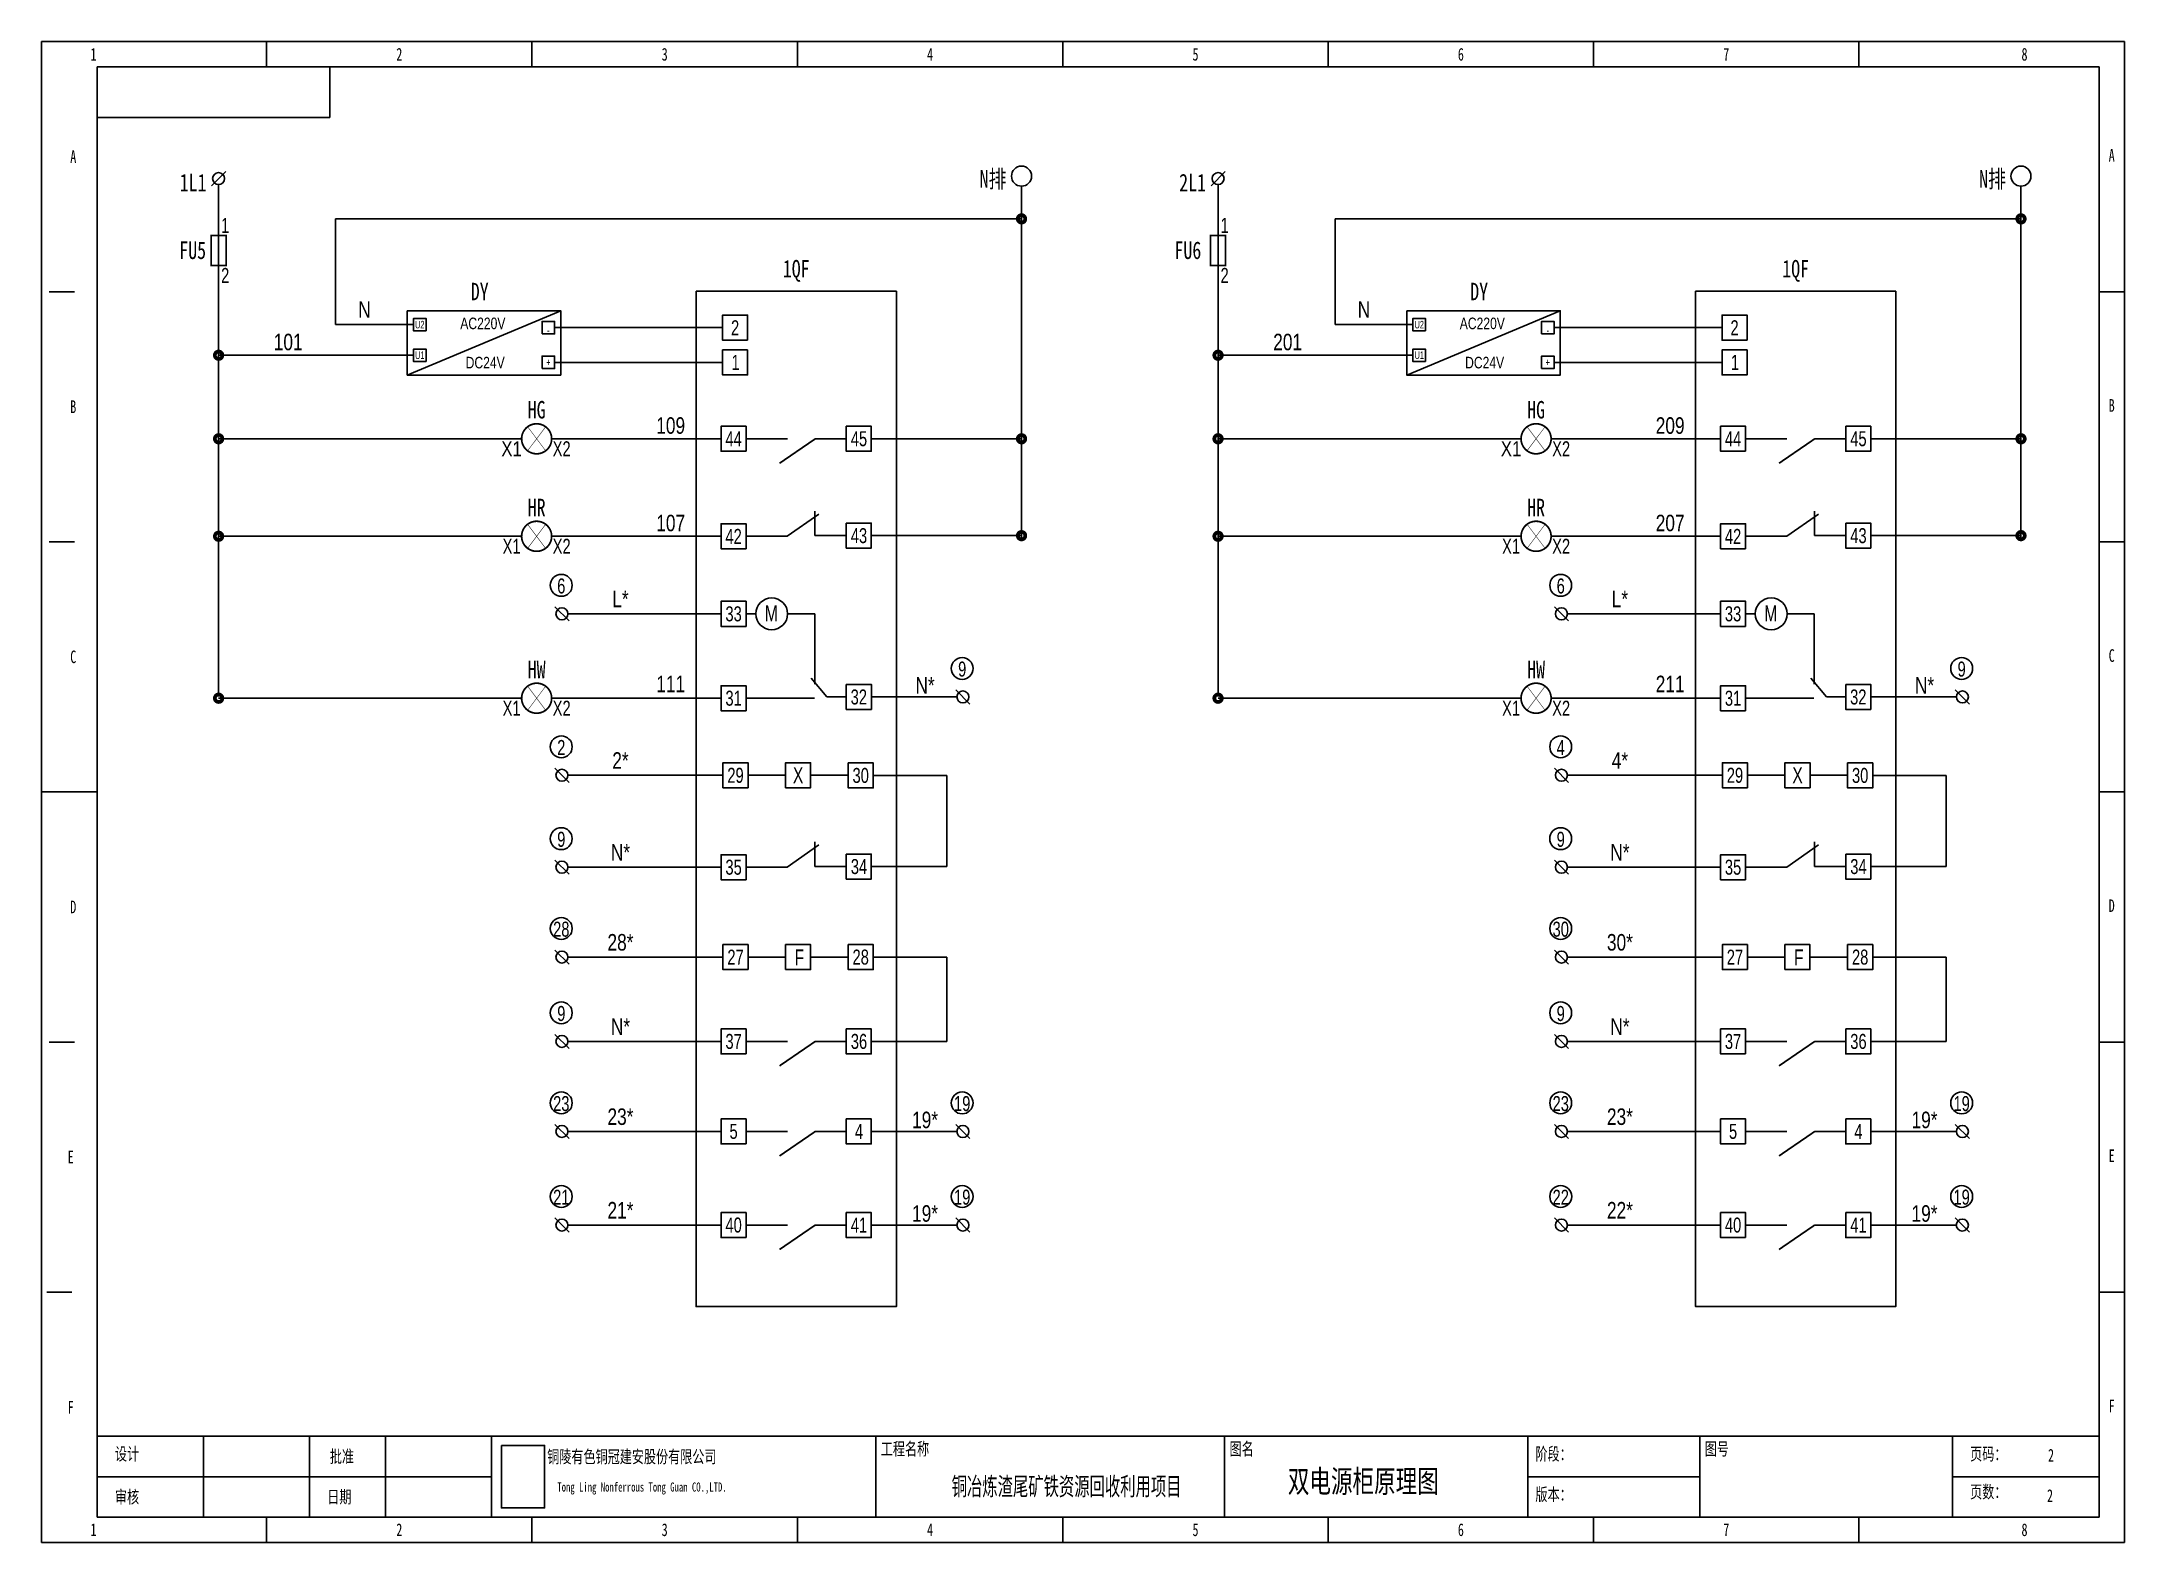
# Model space of a CAD drawing. Header units: millimetres. Extents: x 401220 to 2750366, y -101310 to 943175.
# Drawn here: x 1178820 to 1243186, y 174653 to 221053 of the extents above; entities that cross this region are included whole.
import ezdxf
from ezdxf.enums import TextEntityAlignment as Align

# ---------------------------------------------------------------- set-up
doc = ezdxf.new("R2010")
doc.units = ezdxf.units.MM
for name, color, linetype in [('CONNECT', 3, 'Continuous'), ('DIM', 1, 'Continuous'), ('TEXT', 4, 'Continuous')]:
    doc.layers.add(name, color=color, linetype=linetype)
doc.layers.add('SW', color=8, linetype='Continuous', lineweight=20)
doc.styles.add('IDQSTYLE', font='NSimSun.ttf', dxfattribs={"width": 0.7})
doc.styles.add('NERIN_ISOCP', font='simsun.ttf', dxfattribs={"width": 0.75})
doc.styles.get("Standard").update_dxf_attribs({"font": 'arial.ttf', "bigfont": 'hzdx.shx'})
doc.styles.add('标准', font='NSimSun.ttf', dxfattribs={"width": 0.667})

msp = doc.modelspace()

# ---------------------------------------------------------------- texts
at = {"style": 'IDQSTYLE', "width": 0.7}
for s, p in [('1', (1180421.4676, 220349.74664)), ('2', (1189873.23089, 220349.74664)), ('3', (1198075.17424, 220349.74664)), ('4', (1206277.11759, 220349.74664)), ('5', (1214479.06094, 220349.74664)), ('6', (1222681.00429, 220349.74664)), ('7', (1230882.94764, 220349.74664)), ('8', (1240100.36969, 220349.74664)), ('A', (1179796.55763, 217186.13992)), ('A', (1242795.29393, 217225.19679)), ('B', (1179796.55763, 209452.87905)), ('B', (1242795.29393, 209491.93592)), ('C', (1179796.55763, 201719.61817)), ('C', (1242795.29393, 201758.67505)), ('D', (1179796.55763, 193986.3573)), ('D', (1242795.29393, 194025.41417)), ('E', (1179718.44389, 186253.09643)), ('E', (1242795.29393, 186292.1533)), ('F', (1179718.44389, 178519.83556)), ('F', (1242795.29393, 178558.89243)), ('1', (1180421.4676, 174731.31887)), ('2', (1189873.23089, 174731.31887)), ('3', (1198075.17424, 174731.31887)), ('4', (1206277.11759, 174731.31887)), ('5', (1214479.06094, 174731.31887)), ('6', (1222681.00429, 174731.31887)), ('7', (1230882.94764, 174731.31887)), ('8', (1240100.36969, 174731.31887))]:
    msp.add_text(s, height=391.34987, dxfattribs=at).set_placement(p, align=Align.BOTTOM_CENTER)
for s, p in [('工程名称', (1204753.89954, 177230.95874)), ('图名', (1215533.59651, 177230.95874)), ('图号', (1230218.9808, 177230.95874)), ('设计', (1181085.43444, 177074.73125)), ('批准', (1187725.10287, 176996.6175)), ('阶段：', (1224985.3598, 177074.73125)), ('页码：', (1238420.92414, 177074.73125)), ('版本：', (1224985.3598, 175824.91131)), ('页数：', (1238420.92414, 175903.02506)), ('审核', (1181085.43444, 175746.79757)), ('日期', (1187646.98912, 175746.79757))]:
    msp.add_text(s, height=391.349868, dxfattribs=at).set_placement(p, align=Align.BOTTOM_LEFT)
for s, height, p in [('铜陵有色铜冠建安股份有限公司', 391.3498684, (1194444.58984, 177498.81426)), ('Tong Ling Nonferrous Tong Guan CO.,LTD.', 281.7719052, (1194757.04482, 176505.25116))]:
    msp.add_text(s, height=height, dxfattribs=at).set_placement(p, align=Align.TOP_LEFT)
for s, height, p in [('2', 391.34987, (1240920.56402, 177152.845)), ('双电源柜原理图', 697.83929, (1219666.02614, 176192.61575)), ('2', 391.34987, (1240889.3457, 175903.02506))]:
    msp.add_text(s, height=height, dxfattribs=at).set_placement(p, align=Align.CENTER)
at = {"layer": 'DIM', "color": 7, "width": 0.7}
for s, p in [('1', (1184366.26615, 215372.21617)), ('1', (1215254.52571, 215372.21617)), ('2', (1184366.26603, 213824.71542)), ('2', (1215254.52559, 213824.71542))]:
    msp.add_text(s, height=464.25023, dxfattribs=at).set_placement(p, align=Align.MIDDLE_LEFT)
at = {"layer": 'DIM', "color": 7, "width": 0.75}
for s, height, p in [('N', 510.67525, (1188796.95268, 212514.2343)), ('AC220V', 357.472674, (1192455.67039, 212162.7696)), ('N', 510.67525, (1219685.21224, 212514.2343)), ('AC220V', 357.472674, (1223343.92995, 212162.7696)), ('101', 510.675248, (1186439.31982, 211510.87911)), ('201', 510.675248, (1217327.57938, 211510.87911)), ('DC24V', 357.472674, (1192527.73367, 210950.11479)), ('DC24V', 357.472674, (1223415.99322, 210950.11479)), ('109', 510.675248, (1198260.35331, 208928.16443)), ('209', 510.675248, (1229148.61286, 208928.16443)), ('107', 510.675248, (1198260.35331, 205914.25717)), ('207', 510.675248, (1229148.61286, 205914.25717)), ('L*', 510.675248, (1196708.24354, 203562.76375)), ('L*', 510.675248, (1227596.5031, 203562.76375)), ('111', 510.675248, (1198260.52385, 200938.67876)), ('N*', 510.675248, (1206121.81465, 200892.93201)), ('211', 510.675248, (1229148.7834, 200938.67876)), ('N*', 510.675248, (1237010.07421, 200892.93201)), ('2*', 510.675248, (1196708.24354, 198571.04548)), ('4*', 510.675248, (1227596.5031, 198571.04548)), ('N*', 510.675248, (1196708.073, 195729.79946)), ('N*', 510.675248, (1227596.33256, 195729.79946)), ('28*', 510.675248, (1196708.24324, 192950.8437)), ('30*', 510.675248, (1227596.5028, 192950.8437)), ('N*', 510.675248, (1196708.2431, 190343.50485)), ('N*', 510.675248, (1227596.50266, 190343.50485)), ('23*', 510.675248, (1196708.24269, 187559.01113)), ('19*', 510.675248, (1206121.81321, 187459.16772)), ('23*', 510.675248, (1227596.50224, 187559.01113)), ('19*', 510.675248, (1237010.07277, 187459.16772)), ('21*', 510.675248, (1196708.46036, 184666.13328)), ('19*', 510.675248, (1206121.25674, 184566.28987)), ('22*', 510.675248, (1227596.71991, 184666.13328)), ('19*', 510.675248, (1237009.51629, 184566.28987))]:
    msp.add_text(s, height=height, dxfattribs=at).set_placement(p, align=Align.CENTER)
at = {"layer": 'DIM', "color": 7, "width": 0.7}
for s, height, p in [('U2', 232.125113, (1190506.21943, 212303.43463)), ('2', 464.25023, (1200250.86905, 212209.41494)), ('U2', 232.125113, (1221394.47898, 212303.43463)), ('2', 464.25023, (1231139.12861, 212209.41494)), ('-', 232.12511, (1194478.20185, 212129.33878)), ('-', 232.12511, (1225366.46141, 212129.33878)), ('U1', 232.125113, (1190506.21943, 211356.03915)), ('+', 232.12511, (1194478.20185, 211136.60899)), ('1', 464.25023, (1200265.90854, 211136.33944)), ('U1', 232.125113, (1221394.47898, 211356.03915)), ('+', 232.12511, (1225366.46141, 211136.60899)), ('1', 464.25023, (1231154.1681, 211136.33944)), ('44', 464.250226, (1200205.18002, 208773.23458)), ('45', 464.250226, (1204079.80068, 208773.23458)), ('44', 464.250226, (1231093.43957, 208773.23458)), ('45', 464.250226, (1234968.06024, 208773.23458)), ('42', 464.250226, (1200205.18002, 205759.32732)), ('43', 464.250226, (1204079.80068, 205778.82704)), ('42', 464.250226, (1231093.43957, 205759.32732)), ('43', 464.250226, (1234968.06024, 205778.82704)), ('6', 464.25023, (1194879.28167, 204223.71323)), ('6', 464.25023, (1225767.54123, 204223.71323)), ('33', 464.250226, (1200205.35056, 203361.31428)), ('M', 493.67317, (1201371.04824, 203374.44629)), ('33', 464.250226, (1231093.61011, 203361.31428)), ('M', 493.67317, (1232259.3078, 203374.44629)), ('9', 464.25023, (1207269.62609, 201653.31916)), ('9', 464.25023, (1238157.88565, 201653.31916)), ('31', 464.250226, (1200205.35056, 200752.7989)), ('32', 464.250226, (1204074.67031, 200791.28005)), ('31', 464.250226, (1231093.61011, 200752.7989)), ('32', 464.250226, (1234962.92987, 200791.28005)), ('2', 464.25023, (1194879.28167, 199231.99496)), ('4', 464.25023, (1225767.54123, 199231.99496)), ('29', 464.250226, (1200264.0339, 198369.59601)), ('X', 493.67317, (1202198.63389, 198370.92333)), ('30', 464.250226, (1204133.35366, 198365.32383)), ('29', 464.250226, (1231152.29346, 198369.59601)), ('X', 493.67317, (1233086.89344, 198370.92333)), ('30', 464.250226, (1235021.61322, 198365.32383)), ('9', 464.25023, (1194879.11113, 196390.74894)), ('9', 464.25023, (1225767.37069, 196390.74894)), ('35', 464.250226, (1200205.18002, 195528.35)), ('34', 464.250226, (1204079.80068, 195547.84972)), ('35', 464.250226, (1231093.43957, 195528.35)), ('34', 464.250226, (1234968.06024, 195547.84972)), ('28', 464.250226, (1194879.28137, 193611.79318)), ('30', 464.250226, (1225767.54093, 193611.79318)), ('27', 464.250226, (1200264.0339, 192749.39423)), ('F', 493.67317, (1202236.13936, 192737.0119)), ('28', 464.250226, (1204132.9663, 192749.75382)), ('27', 464.250226, (1231152.29346, 192749.39423)), ('F', 493.67317, (1233124.39892, 192737.0119)), ('28', 464.250226, (1235021.22586, 192749.75382)), ('9', 464.25023, (1194879.28123, 191004.45433)), ('9', 464.25023, (1225767.54079, 191004.45433)), ('37', 464.250226, (1200205.18002, 190142.05538)), ('36', 464.250226, (1204079.80068, 190142.05538)), ('37', 464.250226, (1231093.43957, 190142.05538)), ('36', 464.250226, (1234968.06024, 190142.05538)), ('23', 464.250226, (1194879.28082, 188219.96061)), ('19', 464.250226, (1207269.62465, 188219.55488)), ('23', 464.250226, (1225767.54037, 188219.96061)), ('19', 464.250226, (1238157.88421, 188219.55488)), ('5', 464.25023, (1200205.18002, 187357.38189)), ('4', 464.25023, (1204079.80068, 187357.38189)), ('5', 464.25023, (1231093.43957, 187357.38189)), ('4', 464.25023, (1234968.06024, 187357.38189)), ('21', 464.250226, (1194879.49849, 185327.08276)), ('19', 464.250226, (1207269.06817, 185326.67703)), ('22', 464.250226, (1225767.75804, 185327.08276)), ('19', 464.250226, (1238157.32773, 185326.67703)), ('40', 464.250226, (1200205.18002, 184464.50404)), ('41', 464.250226, (1204079.80068, 184464.50404)), ('40', 464.250226, (1231093.43957, 184464.50404)), ('41', 464.250226, (1234968.06024, 184464.50404))]:
    msp.add_text(s, height=height, dxfattribs=at).set_placement(p, align=Align.MIDDLE)
at = {"layer": 'DIM', "color": 7}
for s, width, p in [('X1', 0.8, (1193343.78493, 208696.03932)), ('X2', 0.7, (1194891.28568, 208696.03932)), ('X1', 0.8, (1224232.04449, 208696.03932)), ('X2', 0.7, (1225779.54524, 208696.03932)), ('X1', 0.7, (1193343.78493, 205682.13205)), ('X2', 0.7, (1194891.28568, 205682.13205)), ('X1', 0.7, (1224232.04449, 205682.13205)), ('X2', 0.7, (1225779.54524, 205682.13205)), ('X1', 0.7, (1193343.95538, 200675.60372)), ('X2', 0.7, (1194891.45613, 200675.60363)), ('X1', 0.7, (1224232.21494, 200675.60372)), ('X2', 0.7, (1225779.71569, 200675.60363))]:
    msp.add_text(s, height=464.250226, dxfattribs=dict(at, width=width)).set_placement(p, align=Align.TOP_CENTER)
at = {"layer": 'DIM', "color": 7, "char_height": 541.625263, "style": 'NERIN_ISOCP'}
for s, insert, attachment_point in [('1L1', (1183915.29139, 216694.72266), 6), ('N排', (1208638.9561, 216778.73543), 6), ('2L1', (1214803.55094, 216694.72266), 6), ('N排', (1239527.21565, 216778.73543), 6), ('FU5', (1183902.0158, 214598.46579), 6), ('FU6', (1214659.15887, 214598.46579), 6), ('1QF', (1202139.70337, 213624.98187), 8), ('1QF', (1233027.96292, 213624.98187), 8), ('DY', (1192358.42364, 213054.67866), 8), ('DY', (1223246.6832, 213054.67866), 8), ('HG', (1194117.53531, 209392.41466), 8), ('HG', (1225005.79486, 209392.41466), 8), ('HR', (1194117.53531, 206378.50739), 8), ('HR', (1225005.79486, 206378.50739), 8), ('HW', (1194117.70576, 201371.97906), 8), ('HW', (1225005.96531, 201371.97906), 8)]:
    msp.add_mtext(s, dxfattribs=dict(at, insert=insert, attachment_point=attachment_point))
at = {"layer": 'SW', "color": 4, "linetype": 'Continuous', "lineweight": 25, "style": '标准', "width": 0.62}
msp.add_text('铜冶炼渣尾矿铁资源回收利用项目', height=560, dxfattribs=at).set_placement((1210495.62924, 176105.73586), align=Align.CENTER)

# ---------------------------------------------------------------- blocks, each defined once
blk = doc.blocks.new('SYMB2_M_PWF31')
at = {"color": 7}
for p, q in [((0, 0), (2, 0)), ((10, 0), (8, 0))]:
    blk.add_line(p, q, dxfattribs=at)
at = {"color": 7, "const_width": 0.35}
blk.add_lwpolyline([(2, 0, 1), (8, 0, 1), (2, 0, -0.185156)], format="xyb", dxfattribs=at)
at = {"color": 7, "const_width": 0.1}
for points in [[(6.8, 2.4), (3.2, -2.4)], [(3.2, 2.4), (6.8, -2.4)]]:
    blk.add_lwpolyline(points, dxfattribs=at)
blk = doc.blocks.new('SYMB2_M_PWF20')
at = {"color": 7}
blk.add_line((0, 0), (10, 0), dxfattribs=at)
at = {"color": 7, "const_width": 0.35}
blk.add_lwpolyline([(8, -1.5), (8, 1.5), (2, 1.5), (2, -1.5)], close=True, dxfattribs=at)
blk = doc.blocks.new('SYMB2_S_PWF27')
blk.add_line((-5, 0), (0, 0))
blk.add_lwpolyline([(-15, 5), (-5, 5), (-5, -5), (-15, -5)], close=True)
blk = doc.blocks.new('SYMB2_S_PWF30')
at = {"xscale": 0.5000000000000007, "yscale": 0.5000000000000007, "zscale": 0.5000000000000007, "rotation": 179.9999969295298}
blk.add_blockref('SYMB2_S_PWF27', (0, 0), dxfattribs=at)
blk = doc.blocks.new('SYMB2_S_PWF22a')
for p, q in [((1.41, 3.91), (-1.41, 1.09)), ((0, 1.3), (0, 0))]:
    blk.add_line(p, q)
blk.add_circle((0, 2.5), 1.2)
blk = doc.blocks.new('SYMB2_S_PWF15')
blk.add_line((0, 1), (0, 0))
blk.add_circle((0, 3), 2)
blk = doc.blocks.new('SYMB2_S_PWF23a')
for p, q in [((0, -1.3), (0, 0)), ((1.41, -1.09), (-1.41, -3.91))]:
    blk.add_line(p, q)
blk.add_circle((0, -2.5), 1.2)

# ---------------------------------------------------------------- linework, layer by layer
at = {"ltscale": 4}
for p, q in [((1185772.25921, 220271.63289), (1185772.25921, 221052.77035)), ((1193974.20256, 220271.63289), (1193974.20256, 221052.77035)), ((1202176.14591, 220271.63289), (1202176.14591, 221052.77035)), ((1210378.08926, 220271.63289), (1210378.08926, 221052.77035)), ((1218580.03261, 220271.63289), (1218580.03261, 221052.77035)), ((1226781.97596, 220271.63289), (1226781.97596, 221052.77035)), ((1234983.91931, 220271.63289), (1234983.91931, 221052.77035)), ((1187725.10287, 218709.35797), (1187725.10287, 220271.63289)), ((1180538.63822, 218709.35797), (1187725.10287, 218709.35797)), ((1179054.47704, 213319.50948), (1179835.6145, 213319.50948)), ((1242404.7252, 213319.50948), (1243185.86266, 213319.50948)), ((1179054.47704, 205586.24861), (1179835.6145, 205586.24861)), ((1242404.7252, 205586.24861), (1243185.86266, 205586.24861)), ((1178820.1358, 197852.98774), (1180538.63822, 197852.98774)), ((1242404.7252, 197852.98774), (1243185.86266, 197852.98774)), ((1179054.47704, 190119.72686), (1179835.6145, 190119.72686)), ((1242404.7252, 190119.72686), (1243185.86266, 190119.72686)), ((1178976.3633, 182386.46599), (1179757.50076, 182386.46599)), ((1242404.7252, 182386.46599), (1243185.86266, 182386.46599)), ((1180538.63822, 177933.98246), (1242404.7252, 177933.98246)), ((1183819.41556, 177933.98246), (1183819.41556, 175434.34258)), ((1187100.1929, 177933.98246), (1187100.1929, 175434.34258)), ((1189443.60529, 177933.98246), (1189443.60529, 175434.34258)), ((1192724.38263, 177933.98246), (1192724.38263, 175434.34258)), ((1204597.67205, 177933.98246), (1204597.67205, 175434.34258)), ((1215377.36902, 177933.98246), (1215377.36902, 175434.34258)), ((1224751.01856, 177933.98246), (1224751.01856, 175434.34258)), ((1230062.7533, 177933.98246), (1230062.7533, 175434.34258)), ((1237874.12792, 177933.98246), (1237874.12792, 175434.34258)), ((1180538.63822, 176684.16252), (1192724.38263, 176684.16252)), ((1224751.01856, 176684.16252), (1230062.7533, 176684.16252)), ((1237874.12792, 176684.16252), (1242404.7252, 176684.16252)), ((1185772.25921, 174653.20512), (1185772.25921, 175434.34258)), ((1193974.20256, 174653.20512), (1193974.20256, 175434.34258)), ((1202176.14591, 174653.20512), (1202176.14591, 175434.34258)), ((1210378.08926, 174653.20512), (1210378.08926, 175434.34258)), ((1218580.03261, 174653.20512), (1218580.03261, 175434.34258)), ((1226781.97596, 174653.20512), (1226781.97596, 175434.34258)), ((1234983.91931, 174653.20512), (1234983.91931, 175434.34258))]:
    msp.add_line(p, q, dxfattribs=at)
for p, q in [((1187904.24167, 212303.52451), (1187904.24167, 215572.91646)), ((1187904.24167, 215572.91646), (1209103.20632, 215572.91646)), ((1218792.50122, 212303.52451), (1218792.50122, 215572.91646)), ((1218792.50122, 215572.91646), (1239991.46588, 215572.91646)), ((1194864.88332, 212730.81021), (1190119.34428, 210745.50389)), ((1225753.14287, 212730.81021), (1221007.60384, 210745.50389)), ((1190119.34428, 212303.52451), (1187904.24167, 212303.52451)), ((1197414.07803, 212209.59472), (1194864.88332, 212209.59472)), ((1197414.07803, 212209.59472), (1199477.50612, 212209.59472)), ((1221007.60384, 212303.52451), (1218792.50122, 212303.52451)), ((1228302.33758, 212209.59472), (1225753.14287, 212209.59472)), ((1228302.33758, 212209.59472), (1230365.76567, 212209.59472)), ((1194864.88332, 211136.69888), (1199431.42964, 211136.51911)), ((1225753.14287, 211136.69888), (1230319.6892, 211136.51911)), ((1202720.25487, 205778.78139), (1202720.25487, 206538.24397)), ((1233608.51442, 205778.78139), (1233608.51442, 206538.24397)), ((1201865.09579, 205759.50697), (1201196.77406, 205759.50697)), ((1201196.77407, 205759.50697), (1201852.51798, 205759.507)), ((1202720.25487, 205778.78139), (1203686.84987, 205778.78129)), ((1232085.03362, 205759.50697), (1232740.77754, 205759.507)), ((1232753.35534, 205759.50697), (1232085.03362, 205759.50697)), ((1233608.51442, 205778.78139), (1234575.10942, 205778.78129)), ((1199431.60018, 203361.31428), (1195287.54053, 203361.49428)), ((1202713.69741, 203361.4242), (1202713.69741, 201188.38531)), ((1230319.85974, 203361.31428), (1226175.80009, 203361.49428)), ((1233601.95697, 203361.4242), (1233601.95697, 201188.38531)), ((1202606.84074, 201369.81342), (1203090.31924, 200791.27995)), ((1233495.1003, 201369.81342), (1233978.5788, 200791.27995)), ((1204848.03333, 200791.10023), (1206904.13457, 200791.10023)), ((1235736.29289, 200791.10023), (1237792.39413, 200791.10023)), ((1195287.54053, 198369.77601), (1199490.67089, 198369.77578)), ((1204907.10404, 198365.32379), (1206794.26294, 198365.32379)), ((1206794.26294, 198365.32379), (1206794.26294, 195547.80357)), ((1226175.80009, 198369.77601), (1230378.93044, 198369.77578)), ((1235795.36359, 198365.32379), (1237682.52249, 198365.32379)), ((1237682.52249, 198365.32379), (1237682.52249, 195547.80357)), ((1202720.25487, 195547.80407), (1202720.25487, 196307.26665)), ((1233608.51442, 195547.80407), (1233608.51442, 196307.26665)), ((1199431.42964, 195528.35), (1195287.36999, 195528.52999)), ((1201865.09579, 195528.52964), (1201196.77406, 195528.52964)), ((1201196.77407, 195528.52964), (1201852.51798, 195528.52968)), ((1202720.25487, 195547.80407), (1203686.84987, 195547.80396)), ((1206794.26294, 195547.80357), (1204654.03784, 195547.8038)), ((1230319.6892, 195528.35), (1226175.62954, 195528.52999)), ((1232085.03362, 195528.52964), (1232740.77754, 195528.52968)), ((1232753.35534, 195528.52964), (1232085.03362, 195528.52964)), ((1233608.51442, 195547.80407), (1234575.10942, 195547.80396)), ((1237682.52249, 195547.80357), (1235542.29739, 195547.8038)), ((1195287.54023, 192749.57423), (1199490.67058, 192749.57401)), ((1204906.71668, 192749.75378), (1206794.26294, 192749.75378)), ((1206794.26294, 192749.75378), (1206794.26294, 190142.00923)), ((1226175.79978, 192749.57423), (1230378.93014, 192749.57401)), ((1235794.97623, 192749.75378), (1237682.52249, 192749.75378)), ((1237682.52249, 192749.75378), (1237682.52249, 190142.00923)), ((1195287.54009, 190142.23538), (1199490.67045, 190142.23515)), ((1206794.26294, 190142.00923), (1204847.47543, 190142.00944)), ((1226175.79964, 190142.23538), (1230378.93, 190142.23515)), ((1237682.52249, 190142.00923), (1235735.73499, 190142.00944)), ((1199431.59933, 187357.56166), (1195287.53967, 187357.74166)), ((1204848.03189, 187357.33595), (1206904.13313, 187357.33595)), ((1230319.85888, 187357.56166), (1226175.79923, 187357.74166)), ((1235736.29145, 187357.33595), (1237792.39269, 187357.33595)), ((1199431.817, 184464.68381), (1195287.75735, 184464.86381)), ((1204847.47541, 184464.4581), (1206903.57666, 184464.4581)), ((1230320.07655, 184464.68381), (1226176.0169, 184464.86381)), ((1235735.73497, 184464.4581), (1237791.83621, 184464.4581))]:
    msp.add_line(p, q)
at = {"color": 7}
for p, q in [((1199431.42964, 211136.51911), (1199773.00314, 211136.51911)), ((1230319.6892, 211136.51911), (1230661.2627, 211136.51911)), ((1201185.1966, 208773.41423), (1201865.50362, 208773.41427)), ((1203692.22222, 208773.54812), (1202729.56454, 208773.54806)), ((1232073.45616, 208773.41423), (1232753.76318, 208773.41427)), ((1234580.48177, 208773.54812), (1233617.8241, 208773.54806)), ((1201873.46787, 203361.49399), (1202271.27624, 203361.49397)), ((1202271.27624, 203361.49397), (1202542.08888, 203361.49397)), ((1202713.69741, 203361.4242), (1202529.38516, 203361.49397)), ((1232761.72742, 203361.49399), (1233159.5358, 203361.49397)), ((1233159.5358, 203361.49397), (1233430.34843, 203361.49397)), ((1233601.95697, 203361.4242), (1233417.64471, 203361.49397)), ((1201364.90945, 200752.97867), (1200592.6131, 200752.97861)), ((1201364.90945, 200752.97867), (1202700.0379, 200752.97867)), ((1203090.31924, 200791.27995), (1203225.72556, 200791.27995)), ((1203687.40777, 200791.10036), (1203213.02184, 200791.27995)), ((1232253.16901, 200752.97867), (1231480.87266, 200752.97861)), ((1232253.16901, 200752.97867), (1233588.29745, 200752.97867)), ((1233978.5788, 200791.27995), (1234113.98511, 200791.27995)), ((1234575.66732, 200791.10036), (1234101.2814, 200791.27995)), ((1201185.1966, 190142.23503), (1201865.50362, 190142.23507)), ((1203692.22222, 190142.36892), (1202729.56454, 190142.36886)), ((1232073.45616, 190142.23503), (1232753.76318, 190142.23507)), ((1234580.48177, 190142.36892), (1233617.8241, 190142.36886)), ((1201185.1966, 187357.56154), (1201865.50362, 187357.56157)), ((1203692.22222, 187357.69543), (1202729.56454, 187357.69537)), ((1232073.45616, 187357.56154), (1232753.76318, 187357.56157)), ((1234580.48177, 187357.69543), (1233617.8241, 187357.69537)), ((1201185.1966, 184464.68369), (1201865.50362, 184464.68372)), ((1203692.22222, 184464.81758), (1202729.56454, 184464.81752)), ((1232073.45616, 184464.68369), (1232753.76318, 184464.68372)), ((1234580.48177, 184464.81758), (1233617.8241, 184464.81752))]:
    msp.add_line(p, q, dxfattribs=at)
at = {"ltscale": 2}
for p, q in [((1201863.36538, 205759.50697), (1202840.58394, 206447.94736)), ((1232751.62494, 205759.50697), (1233728.8435, 206447.94736)), ((1201863.36538, 195528.52964), (1202840.58394, 196216.97004)), ((1232751.62494, 195528.52964), (1233728.8435, 196216.97004))]:
    msp.add_line(p, q, dxfattribs=at)
at = {"ltscale": 4}
for points in [[(1178820.1358, 174653.20512), (1243185.86266, 174653.20512), (1243185.86266, 221052.77035), (1178820.1358, 221052.77035)], [(1180538.63822, 175434.34258), (1242404.7252, 175434.34258), (1242404.7252, 220271.63289), (1180538.63822, 220271.63289)]]:
    msp.add_lwpolyline(points, close=True, dxfattribs=at)
at = {"color": 7, "const_width": 232.12511}
for points in [[(1209045.17505, 215572.91646, 1), (1209161.2376, 215572.91646, 1)], [(1209045.17505, 215572.91646, 1), (1209161.2376, 215572.91646, 1)], [(1239933.4346, 215572.91646, 1), (1240049.49716, 215572.91646, 1)], [(1239933.4346, 215572.91646, 1), (1240049.49716, 215572.91646, 1)], [(1184230.85985, 211356.12903, 1), (1184346.9224, 211356.12903, 1)], [(1215119.1194, 211356.12903, 1), (1215235.18196, 211356.12903, 1)], [(1184230.85985, 208773.41436, 1), (1184346.9224, 208773.41436, 1)], [(1209045.17505, 208773.54819, 1), (1209161.2376, 208773.54819, 1)], [(1209045.17505, 208773.54819, 1), (1209161.2376, 208773.54819, 1)], [(1215119.1194, 208773.41436, 1), (1215235.18196, 208773.41436, 1)], [(1239933.4346, 208773.54819, 1), (1240049.49716, 208773.54819, 1)], [(1239933.4346, 208773.54819, 1), (1240049.49716, 208773.54819, 1)], [(1184230.85984, 205759.50709, 1), (1184346.9224, 205759.50709, 1)], [(1184230.85984, 205759.50709, 1), (1184346.9224, 205759.50709, 1)], [(1209045.17454, 205779.14058, 1), (1209161.2371, 205779.14058, 1)], [(1209045.17454, 205779.14058, 1), (1209161.2371, 205779.14058, 1)], [(1215119.1194, 205759.50709, 1), (1215235.18195, 205759.50709, 1)], [(1215119.1194, 205759.50709, 1), (1215235.18195, 205759.50709, 1)], [(1239933.43409, 205779.14058, 1), (1240049.49665, 205779.14058, 1)], [(1239933.43409, 205779.14058, 1), (1240049.49665, 205779.14058, 1)], [(1184231.03039, 200752.43943, 1), (1184347.09294, 200752.43943, 1)], [(1215119.28994, 200752.43943, 1), (1215235.3525, 200752.43943, 1)]]:
    msp.add_lwpolyline(points, format="xyb", close=True, dxfattribs=at)
for points in [[(1199044.55517, 213334.97002), (1205234.84684, 213334.97002), (1205234.84684, 181944.29543), (1199044.55517, 181944.29543)], [(1229932.81472, 213334.97002), (1236123.1064, 213334.97002), (1236123.1064, 181944.29543), (1229932.81472, 181944.29543)], [(1190119.34428, 212730.81021), (1194864.88332, 212730.81021), (1194864.88332, 210745.50389), (1190119.34428, 210745.50389)], [(1221007.60384, 212730.81021), (1225753.14287, 212730.81021), (1225753.14287, 210745.50389), (1221007.60384, 210745.50389)], [(1193030.01587, 177650.04085), (1194363.14301, 177650.04085), (1194363.14301, 175717.66543), (1193030.01587, 175717.66543)]]:
    msp.add_lwpolyline(points, close=True)
at = {"color": 7, "const_width": 54.16253}
for points in [[(1202729.56475, 208773.54806), (1201625.28427, 208016.8113)], [(1233617.8243, 208773.54806), (1232513.54383, 208016.8113)], [(1202729.56475, 190142.36886), (1201625.28427, 189385.6321)], [(1233617.8243, 190142.36886), (1232513.54383, 189385.6321)], [(1202729.56475, 187357.69537), (1201625.28427, 186600.95861)], [(1233617.8243, 187357.69537), (1232513.54383, 186600.95861)], [(1202729.56475, 184464.81752), (1201625.28427, 183708.08076)], [(1233617.8243, 184464.81752), (1232513.54383, 183708.08076)]]:
    msp.add_lwpolyline(points, dxfattribs=at)
for centre in [(1194878.71318, 204243.74424), (1225766.97273, 204243.74424), (1207269.0576, 201673.35017), (1238157.31715, 201673.35017), (1194878.71318, 199252.02597), (1225766.97273, 199252.02597), (1194878.54263, 196410.77995), (1225766.80219, 196410.77995), (1194878.71287, 193631.82419), (1225766.97243, 193631.82419), (1194878.71274, 191024.48534), (1225766.97229, 191024.48534), (1194878.71232, 188239.99162), (1207269.05616, 188239.58589), (1225766.97187, 188239.99162), (1238157.31571, 188239.58589), (1194878.92999, 185347.11377), (1207268.49968, 185346.70804), (1225767.18955, 185347.11377), (1238156.75923, 185346.70804)]:
    msp.add_circle(centre, 338.11477)
at = {"layer": 'CONNECT', "color": 7}
for p, q in [((1184288.89112, 215372.21617), (1184288.89112, 216430.54776)), ((1209103.20632, 205721.1093), (1209103.20632, 216430.54776)), ((1215177.15067, 215372.21617), (1215177.15067, 216430.54776)), ((1239991.46588, 205721.1093), (1239991.46588, 216430.54776)), ((1184288.89112, 210826.74298), (1184288.89112, 213824.71542)), ((1215177.15067, 210826.74298), (1215177.15067, 213824.71542)), ((1184289.06166, 200810.47071), (1184288.89112, 211788.04554)), ((1215177.32122, 200810.47071), (1215177.15067, 211788.04554)), ((1190119.34428, 211356.12903), (1184288.89113, 211356.12903)), ((1221007.60384, 211356.12903), (1215177.15068, 211356.12903)), ((1193343.78493, 208773.41435), (1184288.89113, 208773.41436)), ((1197391.2843, 208773.41436), (1194891.28568, 208773.41435)), ((1199431.817, 208773.41436), (1197391.2843, 208773.41436)), ((1204848.25015, 208773.54819), (1209103.20632, 208773.54819)), ((1224232.04449, 208773.41435), (1215177.15068, 208773.41436)), ((1228279.54385, 208773.41436), (1225779.54524, 208773.41435)), ((1230320.07655, 208773.41436), (1228279.54385, 208773.41436)), ((1235736.5097, 208773.54819), (1239991.46588, 208773.54819)), ((1193343.78493, 205759.50709), (1184288.89112, 205759.50709)), ((1197391.2843, 205759.50709), (1194891.28568, 205759.50709)), ((1199431.817, 205759.50709), (1197391.2843, 205759.50709)), ((1204848.24964, 205779.14058), (1209103.20582, 205779.14058)), ((1224232.04449, 205759.50709), (1215177.15068, 205759.50709)), ((1228279.54385, 205759.50709), (1225779.54524, 205759.50709)), ((1230320.07655, 205759.50709), (1228279.54385, 205759.50709)), ((1235736.5092, 205779.14058), (1239991.46537, 205779.14058)), ((1184289.06166, 200752.97867), (1193343.95538, 200752.97875)), ((1199431.98754, 200752.97867), (1194891.45613, 200752.97867)), ((1215177.32121, 200752.97867), (1224232.21494, 200752.97875)), ((1230320.2471, 200752.97867), (1225779.71569, 200752.97867))]:
    msp.add_line(p, q, dxfattribs=at)
at = {"layer": 'TEXT', "color": 7}
for p, q in [((1201196.77428, 208773.41423), (1200592.44256, 208773.4143)), ((1232085.03383, 208773.41423), (1231480.70212, 208773.4143)), ((1201196.77406, 205759.50697), (1200592.44235, 205759.50703)), ((1232085.03362, 205759.50697), (1231480.7019, 205759.50703)), ((1200592.6131, 203361.49399), (1200892.01251, 203361.49399)), ((1231480.87266, 203361.49399), (1231780.27207, 203361.49399)), ((1200651.29645, 198369.95494), (1201809.34858, 198369.8192)), ((1202583.09895, 198369.7313), (1203746.47847, 198369.59558)), ((1231539.556, 198369.95494), (1232697.60813, 198369.8192)), ((1233471.35851, 198369.7313), (1234634.73803, 198369.59558)), ((1201196.77406, 195528.52964), (1200592.44235, 195528.52971)), ((1232085.03362, 195528.52964), (1231480.7019, 195528.52971)), ((1200651.29645, 192749.57394), (1201808.96122, 192749.43821)), ((1202582.71159, 192749.70986), (1203746.47847, 192749.57413)), ((1231539.556, 192749.57394), (1232697.22077, 192749.43821)), ((1233470.97115, 192749.70986), (1234634.73803, 192749.57413)), ((1201196.77428, 190142.23503), (1200592.44256, 190142.2351)), ((1232085.03383, 190142.23503), (1231480.70212, 190142.2351)), ((1201196.77428, 187357.56153), (1200592.44256, 187357.5616)), ((1232085.03383, 187357.56153), (1231480.70212, 187357.5616)), ((1201196.77428, 184464.68369), (1200592.44256, 184464.68375)), ((1232085.03383, 184464.68369), (1231480.70212, 184464.68375))]:
    msp.add_line(p, q, dxfattribs=at)
for points in [[(1201809.34858, 197982.85611), (1202583.09895, 197982.85611), (1202583.09895, 198756.60649), (1201809.34858, 198756.60649)], [(1232697.60813, 197982.85611), (1233471.35851, 197982.85611), (1233471.35851, 198756.60649), (1232697.60813, 198756.60649)], [(1201808.96122, 192362.47512), (1202582.71159, 192362.47512), (1202582.71159, 193136.2255), (1201808.96122, 193136.2255)], [(1232697.22077, 192362.47512), (1233470.97115, 192362.47512), (1233470.97115, 193136.2255), (1232697.22077, 193136.2255)]]:
    msp.add_lwpolyline(points, close=True, dxfattribs=at)
for centre in [(1201382.74019, 203361.49399), (1232270.99975, 203361.49399)]:
    msp.add_circle(centre, 490.72768, dxfattribs=at)

# ---------------------------------------------------------------- block references
at = {"color": 7, "xscale": 154.750075197748, "yscale": 154.750075197748, "zscale": 154.750075197748}
for p in [(1184288.89112, 216430.54776), (1215177.15067, 216430.54776)]:
    msp.add_blockref('SYMB2_S_PWF22a', p, dxfattribs=at)
at = {"color": 7, "xscale": 154.7500751998593, "yscale": 154.7500751998593, "zscale": 154.7500751998593}
for p, rotation in [((1195287.54053, 203361.49428), 269.9999984637911), ((1226175.80009, 203361.49428), 269.9999984637911), ((1206904.13457, 200791.10023), 89.99999846379107), ((1237792.39413, 200791.10023), 89.99999846379107), ((1195287.54053, 198369.77601), 269.9999984637911), ((1226175.80009, 198369.77601), 269.9999984637911), ((1195287.36999, 195528.52999), 269.9999984637911), ((1226175.62954, 195528.52999), 269.9999984637911), ((1195287.54023, 192749.57423), 269.9999984637911), ((1226175.79978, 192749.57423), 269.9999984637911), ((1195287.54009, 190142.23538), 269.9999984637911), ((1226175.79964, 190142.23538), 269.9999984637911), ((1195287.53967, 187357.74166), 269.9999984637911), ((1206904.13313, 187357.33595), 89.99999846379107), ((1226175.79923, 187357.74166), 269.9999984637911), ((1237792.39269, 187357.33595), 89.99999846379107), ((1195287.75735, 184464.86381), 269.9999984637911), ((1206903.57666, 184464.4581), 89.99999846379107), ((1226176.0169, 184464.86381), 269.9999984637911), ((1237791.83621, 184464.4581), 89.99999846379107)]:
    msp.add_blockref('SYMB2_S_PWF23a', p, dxfattribs=dict(at, rotation=rotation))
at = {"layer": 'TEXT', "color": 7}
for name, p, xscale, yscale, zscale in [('SYMB2_S_PWF15', (1209103.20632, 216430.54776), 154.750075197748, 154.750075197748, 154.750075197748), ('SYMB2_S_PWF15', (1239991.46588, 216430.54776), 154.750075197748, 154.750075197748, 154.750075197748), ('SYMB2_S_PWF30', (1190119.34428, 212303.43463), 77.37503759887402, 77.37503759887402, 77.37503759887402), ('SYMB2_S_PWF30', (1199477.11876, 212209.41494), 154.750075197748, 154.750075197748, 154.750075197748), ('SYMB2_S_PWF30', (1221007.60384, 212303.43463), 77.37503759887402, 77.37503759887402, 77.37503759887402), ('SYMB2_S_PWF30', (1230365.37831, 212209.41494), 154.750075197748, 154.750075197748, 154.750075197748), ('SYMB2_S_PWF30', (1194865.077, 212209.50483), -77.37503759887402, 77.37503759992961, 77.3750376), ('SYMB2_S_PWF30', (1225753.33655, 212209.50483), -77.37503759887402, 77.37503759992961, 77.3750376), ('SYMB2_S_PWF30', (1190119.34428, 211356.03915), 77.37503759887402, 77.37503759887402, 77.37503759887402), ('SYMB2_S_PWF30', (1194865.077, 211136.60899), -77.37503759887402, 77.37503759992961, 77.3750376), ('SYMB2_S_PWF30', (1221007.60384, 211356.03915), 77.37503759887402, 77.37503759887402, 77.37503759887402), ('SYMB2_S_PWF30', (1225753.33655, 211136.60899), -77.37503759887402, 77.37503759992961, 77.3750376), ('SYMB2_M_PWF31', (1193343.78493, 208773.41435), 154.750075197748, 154.750075197748, 154.750075197748), ('SYMB2_M_PWF31', (1224232.04449, 208773.41435), 154.750075197748, 154.750075197748, 154.750075197748), ('SYMB2_S_PWF30', (1199431.42964, 208773.23458), 154.750075197748, 154.750075197748, 154.750075197748), ('SYMB2_S_PWF30', (1230319.6892, 208773.23458), 154.750075197748, 154.750075197748, 154.750075197748), ('SYMB2_M_PWF31', (1193343.78493, 205759.50709), 154.750075197748, 154.750075197748, 154.750075197748), ('SYMB2_S_PWF30', (1199431.42964, 205759.32732), 154.750075197748, 154.750075197748, 154.750075197748), ('SYMB2_M_PWF31', (1224232.04449, 205759.50709), 154.750075197748, 154.750075197748, 154.750075197748), ('SYMB2_S_PWF30', (1230319.6892, 205759.32732), 154.750075197748, 154.750075197748, 154.750075197748), ('SYMB2_S_PWF30', (1199431.60018, 203361.31428), 154.750075197748, 154.750075197748, 154.750075197748), ('SYMB2_S_PWF30', (1230319.85974, 203361.31428), 154.750075197748, 154.750075197748, 154.750075197748), ('SYMB2_S_PWF30', (1199431.60018, 200752.7989), 154.750075197748, 154.750075197748, 154.750075197748), ('SYMB2_S_PWF30', (1230319.85974, 200752.7989), 154.750075197748, 154.750075197748, 154.750075197748), ('SYMB2_S_PWF30', (1199490.28353, 198369.59601), 154.750075197748, 154.750075197748, 154.750075197748), ('SYMB2_S_PWF30', (1230378.54308, 198369.59601), 154.750075197748, 154.750075197748, 154.750075197748), ('SYMB2_S_PWF30', (1199431.42964, 195528.35), 154.750075197748, 154.750075197748, 154.750075197748), ('SYMB2_S_PWF30', (1230319.6892, 195528.35), 154.750075197748, 154.750075197748, 154.750075197748), ('SYMB2_S_PWF30', (1199490.28353, 192749.39423), 154.750075197748, 154.750075197748, 154.750075197748), ('SYMB2_S_PWF30', (1230378.54308, 192749.39423), 154.750075197748, 154.750075197748, 154.750075197748), ('SYMB2_S_PWF30', (1199431.42964, 190142.05538), 154.750075197748, 154.750075197748, 154.750075197748), ('SYMB2_S_PWF30', (1230319.6892, 190142.05538), 154.750075197748, 154.750075197748, 154.750075197748), ('SYMB2_S_PWF30', (1199431.42964, 187357.38189), 154.750075197748, 154.750075197748, 154.750075197748), ('SYMB2_S_PWF30', (1230319.6892, 187357.38189), 154.750075197748, 154.750075197748, 154.750075197748), ('SYMB2_S_PWF30', (1199431.42964, 184464.50404), 154.750075197748, 154.750075197748, 154.750075197748), ('SYMB2_S_PWF30', (1230319.6892, 184464.50404), 154.750075197748, 154.750075197748, 154.750075197748)]:
    msp.add_blockref(name, p, dxfattribs=dict(at, xscale=xscale, yscale=yscale, zscale=zscale))
for name, p, xscale, yscale, zscale, rotation in [('SYMB2_M_PWF20', (1184288.89112, 215372.21617), 154.7500751998599, 154.7500751998599, 154.7500751998599, 269.9999952183673), ('SYMB2_M_PWF20', (1215177.15067, 215372.21617), 154.7500751998599, 154.7500751998599, 154.7500751998599, 269.9999952183673), ('SYMB2_S_PWF30', (1199477.11881, 211136.3394), -154.7500751977482, 154.7500751998592, 154.7500752, 180.0000030736034), ('SYMB2_S_PWF30', (1230365.37837, 211136.3394), -154.7500751977482, 154.7500751998592, 154.7500752, 180.0000030736034), ('SYMB2_S_PWF30', (1204847.86279, 208773.36842), 154.7500751977482, 154.7500751977482, 154.7500751977482, 179.9999969264097), ('SYMB2_S_PWF30', (1235736.12235, 208773.36842), 154.7500751977482, 154.7500751977482, 154.7500751977482, 179.9999969264097), ('SYMB2_S_PWF30', (1204847.86279, 205778.96088), 154.7500751977482, 154.7500751977482, 154.7500751977482, 179.9999969264097), ('SYMB2_S_PWF30', (1235736.12235, 205778.96088), 154.7500751977482, 154.7500751977482, 154.7500751977482, 179.9999969264097), ('SYMB2_M_PWF31', (1194891.45613, 200752.97867), 154.7500751977482, 154.7500751977482, 154.7500751977482, 179.9999969264097), ('SYMB2_S_PWF30', (1204848.42069, 200791.28001), 154.7500751977482, 154.7500751977482, 154.7500751977482, 179.9999969264097), ('SYMB2_M_PWF31', (1225779.71569, 200752.97867), 154.7500751977482, 154.7500751977482, 154.7500751977482, 179.9999969264097), ('SYMB2_S_PWF30', (1235736.68025, 200791.28001), 154.7500751977482, 154.7500751977482, 154.7500751977482, 179.9999969264097), ('SYMB2_S_PWF30', (1204907.10404, 198365.32379), 154.7500751977482, 154.7500751977482, 154.7500751977482, 179.9999969264097), ('SYMB2_S_PWF30', (1235795.36359, 198365.32379), 154.7500751977482, 154.7500751977482, 154.7500751977482, 179.9999969264097), ('SYMB2_S_PWF30', (1204847.86279, 195547.98355), 154.7500751977482, 154.7500751977482, 154.7500751977482, 179.9999969264097), ('SYMB2_S_PWF30', (1235736.12235, 195547.98355), 154.7500751977482, 154.7500751977482, 154.7500751977482, 179.9999969264097), ('SYMB2_S_PWF30', (1204906.71668, 192749.75378), 154.7500751977482, 154.7500751977482, 154.7500751977482, 179.9999969264097), ('SYMB2_S_PWF30', (1235794.97623, 192749.75378), 154.7500751977482, 154.7500751977482, 154.7500751977482, 179.9999969264097), ('SYMB2_S_PWF30', (1204847.86279, 190142.18922), 154.7500751977482, 154.7500751977482, 154.7500751977482, 179.9999969264097), ('SYMB2_S_PWF30', (1235736.12235, 190142.18922), 154.7500751977482, 154.7500751977482, 154.7500751977482, 179.9999969264097), ('SYMB2_S_PWF30', (1204847.86279, 187357.51572), 154.7500751977482, 154.7500751977482, 154.7500751977482, 179.9999969264097), ('SYMB2_S_PWF30', (1235736.12235, 187357.51572), 154.7500751977482, 154.7500751977482, 154.7500751977482, 179.9999969264097), ('SYMB2_S_PWF30', (1204847.86279, 184464.63787), 154.7500751977482, 154.7500751977482, 154.7500751977482, 179.9999969264097), ('SYMB2_S_PWF30', (1235736.12235, 184464.63787), 154.7500751977482, 154.7500751977482, 154.7500751977482, 179.9999969264097)]:
    msp.add_blockref(name, p, dxfattribs=dict(at, xscale=xscale, yscale=yscale, zscale=zscale, rotation=rotation))

msp.set_redraw_order([(e.dxf.handle, doc.entitydb.next_handle()) for e in msp.query("TEXT MTEXT ATTDEF DIMENSION ARC_DIMENSION")])  # texts and dimensions are drawn at this point

doc.saveas('drawing.dxf')
